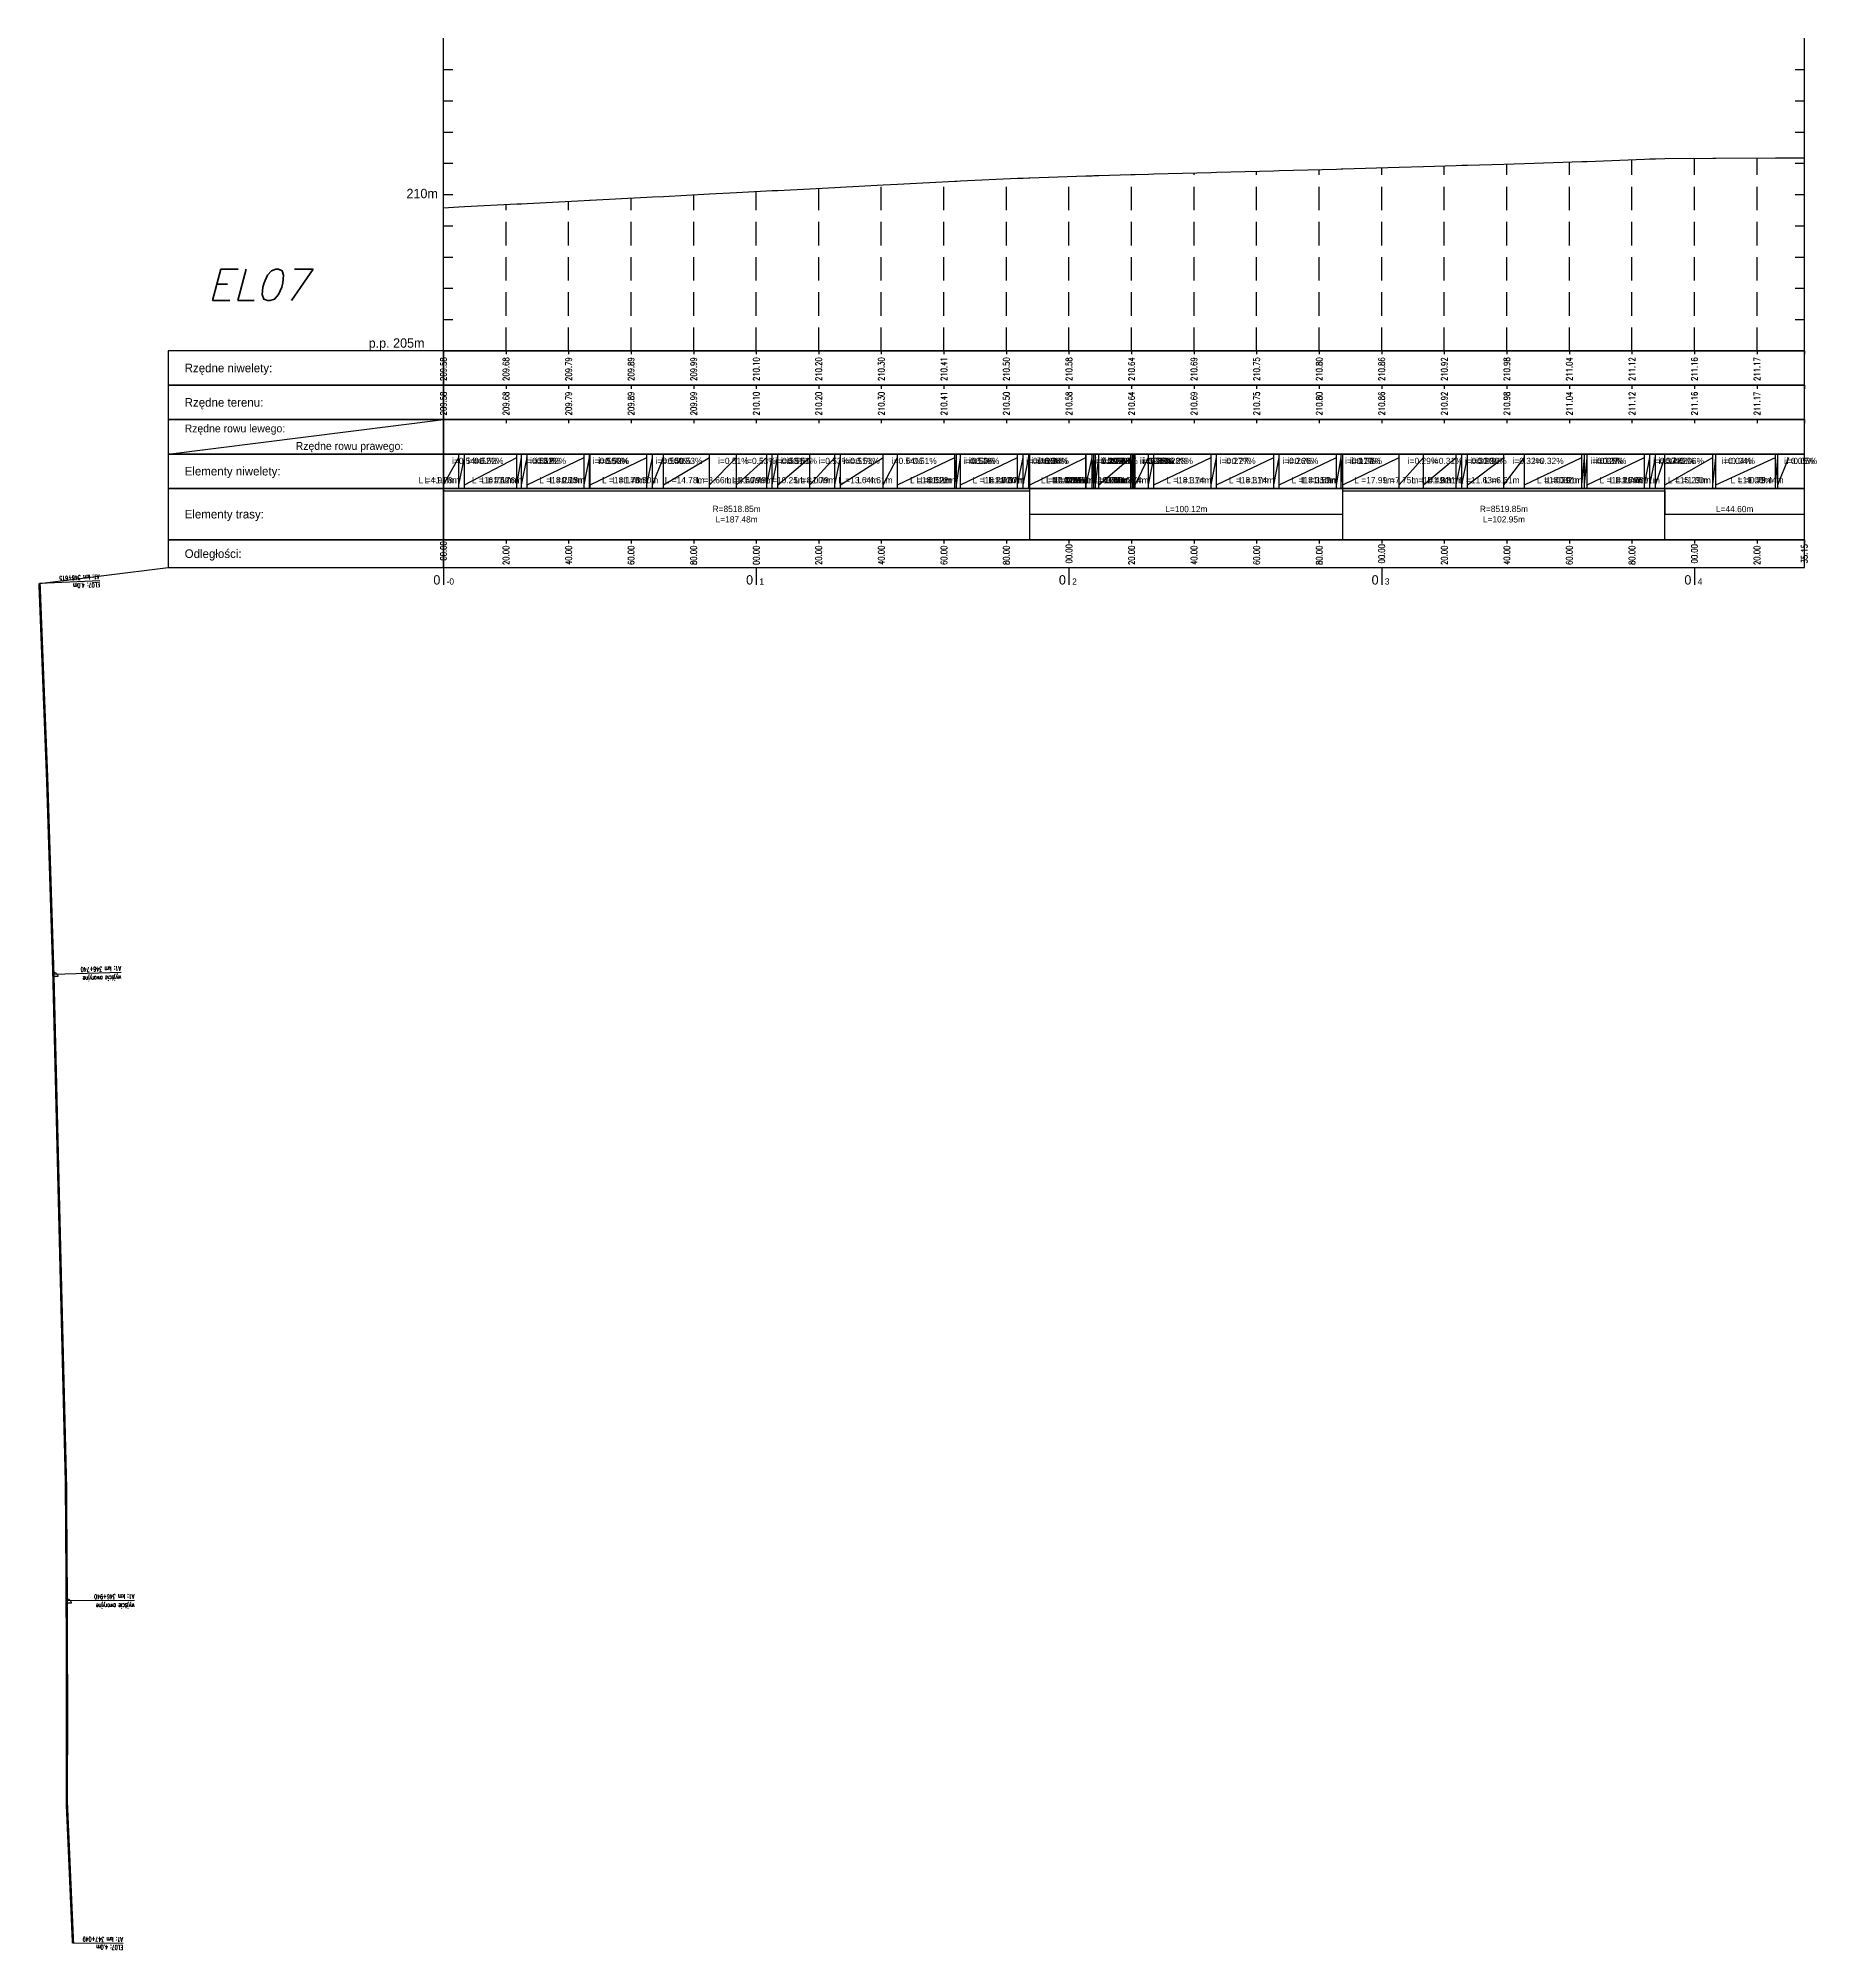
# Model space of a CAD drawing. Header units: metres. Extents: x 7399493 to 7407015, y 5696902 to 5712236.
# Drawn here: x 7405638 to 7406207, y 5701570 to 5702182 of the extents above; entities that cross this region are included whole.
import ezdxf

# ---------------------------------------------------------------- set-up
doc = ezdxf.new("R2010")
doc.units = ezdxf.units.M
doc.linetypes.add('DASHED', pattern=[0.75, 0.5, -0.25])
for name, color, linetype in [('Drzwi ewakuacyjne', 100, 'Continuous'), ('Drzwi ewakuacyjne_opis', 7, 'Continuous'), ('Ekran_akustyczny_4m', 100, 'Continuous'), ('Ekran_akustyczny_4m_opis', 7, 'Continuous'), ('pomoc', 140, 'Continuous'), ('PR_0', 7, 'Continuous'), ('PR_istniejacy_teren', 7, 'Continuous')]:
    doc.layers.add(name, color=color, linetype=linetype)
doc.styles.add('simplex 0.60', font='simplex.shx', dxfattribs={"width": 0.6})
doc.styles.add('simplex 0.80', font='simplex.shx', dxfattribs={"width": 0.8})
doc.styles.add('Standard poch.', font='simplex.shx', dxfattribs={"oblique": 15})

msp = doc.modelspace()

# ---------------------------------------------------------------- texts
at = {"layer": 'Drzwi ewakuacyjne_opis', "char_height": 1.5, "attachment_point": 7, "style": 'simplex 0.60'}
for s, insert, rotation in [('A1: km 346+740', (7405664.52, 5701884.81), 181.60878), ('wyjście awaryjne', (7405664.59, 5701882.33), 181.60878), ('A1: km 346+940', (7405668.84, 5701683.9), 180.26064), ('wyjście awaryjne', (7405668.86, 5701681.41), 180.26064)]:
    msp.add_mtext(s, dxfattribs=dict(at, insert=insert, rotation=rotation))
at = {"layer": 'Ekran_akustyczny_4m_opis', "char_height": 1.5, "attachment_point": 7, "style": 'simplex 0.60'}
for s, insert, rotation in [('A1: km 346+615', (7405657.65, 5702010.12), 182.45067), ('EL07: 4.0m', (7405657.76, 5702007.6), 182.45067), ('A1: km 347+049', (7405665.19, 5701574.19), 179.52453), ('EL07: 4.0m', (7405665.21, 5701571.67), 179.52453)]:
    msp.add_mtext(s, dxfattribs=dict(at, insert=insert, rotation=rotation))
at = {"layer": 'pomoc', "style": 'Standard poch.', "oblique": 15}
msp.add_text('EL07', height=10, dxfattribs=at).set_placement((7405692.09, 5702097.72))

# ---------------------------------------------------------------- blocks, each defined once
blk = doc.blocks.new('Wyjście awaryjne')
at = {"layer": 'Drzwi ewakuacyjne'}
blk.add_lwpolyline([(0, 0), (-1.4, 0, 0.414214), (0, -1.4)], format="xyb", close=True, dxfattribs=at)
blk = doc.blocks.new('*U153')
at = {"layer": 'pomoc', "color": 7, "linetype": 'Continuous', "lineweight": -3}
for p, q in [((0, 0), (0, 100)), ((435.15, 0), (435.15, 100)), ((0, 90), (3, 90)), ((432.15, 90), (435.15, 90)), ((0, 80), (3, 80)), ((432.15, 80), (435.15, 80)), ((0, 70), (3, 70)), ((432.15, 70), (435.15, 70)), ((0, 60), (3, 60)), ((432.15, 60), (435.15, 60)), ((0, 50), (3, 50)), ((432.15, 50), (435.15, 50)), ((0, 40), (3, 40)), ((432.15, 40), (435.15, 40)), ((0, 30), (3, 30)), ((432.15, 30), (435.15, 30)), ((0, 20), (3, 20)), ((432.15, 20), (435.15, 20)), ((0, 10), (3, 10)), ((432.15, 10), (435.15, 10)), ((0, 0), (435.15, 0)), ((432.15, 0), (435.15, 0)), ((0, -11), (0, -12.1)), ((20, -11), (20, -12.1)), ((40, -11), (40, -12.1)), ((60, -11), (60, -12.1)), ((80, -11), (80, -12.1)), ((100, -11), (100, -12.1)), ((120, -11), (120, -12.1)), ((140, -11), (140, -12.1)), ((160, -11), (160, -12.1)), ((180, -11), (180, -12.1)), ((200, -11), (200, -12.1)), ((220, -11), (220, -12.1)), ((240, -11), (240, -12.1)), ((260, -11), (260, -12.1)), ((280, -11), (280, -12.1)), ((300, -11), (300, -12.1)), ((320, -11), (320, -12.1)), ((340, -11), (340, -12.1)), ((360, -11), (360, -12.1)), ((380, -11), (380, -12.1)), ((400, -11), (400, -12.1)), ((420, -11), (420, -12.1)), ((435.15, -11), (435.15, -12.1)), ((-88, -33), (0, -22)), ((0, -22), (0, -23.1)), ((20, -22), (20, -23.1)), ((40, -22), (40, -23.1)), ((60, -22), (60, -23.1)), ((80, -22), (80, -23.1)), ((100, -22), (100, -23.1)), ((120, -22), (120, -23.1)), ((140, -22), (140, -23.1)), ((160, -22), (160, -23.1)), ((180, -22), (180, -23.1)), ((200, -22), (200, -23.1)), ((220, -22), (220, -23.1)), ((240, -22), (240, -23.1)), ((260, -22), (260, -23.1)), ((280, -22), (280, -23.1)), ((300, -22), (300, -23.1)), ((320, -22), (320, -23.1)), ((340, -22), (340, -23.1)), ((360, -22), (360, -23.1)), ((380, -22), (380, -23.1)), ((400, -22), (400, -23.1)), ((420, -22), (420, -23.1)), ((435.15, -22), (435.15, -23.1)), ((0, -60.5), (0, -61.6)), ((20, -60.5), (20, -61.6)), ((40, -60.5), (40, -61.6)), ((60, -60.5), (60, -61.6)), ((80, -60.5), (80, -61.6)), ((100, -60.5), (100, -61.6)), ((120, -60.5), (120, -61.6)), ((140, -60.5), (140, -61.6)), ((160, -60.5), (160, -61.6)), ((180, -60.5), (180, -61.6)), ((200, -60.5), (200, -61.6)), ((220, -60.5), (220, -61.6)), ((240, -60.5), (240, -61.6)), ((260, -60.5), (260, -61.6)), ((280, -60.5), (280, -61.6)), ((300, -60.5), (300, -61.6)), ((320, -60.5), (320, -61.6)), ((340, -60.5), (340, -61.6)), ((360, -60.5), (360, -61.6)), ((380, -60.5), (380, -61.6)), ((400, -60.5), (400, -61.6)), ((420, -60.5), (420, -61.6)), ((435.15, -60.5), (435.15, -61.6)), ((0, -69.3), (0, -74.8)), ((100, -69.3), (100, -74.8)), ((200, -69.3), (200, -74.8)), ((300, -69.3), (300, -74.8)), ((400, -69.3), (400, -74.8))]:
    blk.add_line(p, q, dxfattribs=at)
at = {"layer": 'pomoc', "color": 7, "linetype": 'DASHED', "lineweight": -3, "ltscale": 15}
for p, q in [((435.15, 0), (435.15, 100)), ((380, 0), (380, 61.16)), ((400, 0), (400, 61.63)), ((420, 0), (420, 61.72)), ((180, 0), (180, 55.03)), ((200, 0), (200, 55.79)), ((220, 0), (220, 56.39)), ((240, 0), (240, 56.94)), ((260, 0), (260, 57.48)), ((280, 0), (280, 58.01)), ((300, 0), (300, 58.58)), ((320, 0), (320, 59.18)), ((340, 0), (340, 59.79)), ((360, 0), (360, 60.44)), ((80, 0), (80, 49.93)), ((100, 0), (100, 50.97)), ((120, 0), (120, 52.01)), ((140, 0), (140, 53.05)), ((160, 0), (160, 54.08)), ((0, 0), (0, 45.77)), ((20, 0), (20, 46.81)), ((40, 0), (40, 47.85)), ((60, 0), (60, 48.9))]:
    blk.add_line(p, q, dxfattribs=at)
at = {"layer": 'pomoc', "color": 1, "linetype": 'Continuous', "lineweight": -3}
for p, q in [((0, 0), (0, -1.1)), ((20, 0), (20, -1.1)), ((40, 0), (40, -1.1)), ((60, 0), (60, -1.1)), ((80, 0), (80, -1.1)), ((100, 0), (100, -1.1)), ((120, 0), (120, -1.1)), ((140, 0), (140, -1.1)), ((160, 0), (160, -1.1)), ((180, 0), (180, -1.1)), ((200, 0), (200, -1.1)), ((220, 0), (220, -1.1)), ((240, 0), (240, -1.1)), ((260, 0), (260, -1.1)), ((280, 0), (280, -1.1)), ((300, 0), (300, -1.1)), ((320, 0), (320, -1.1)), ((340, 0), (340, -1.1)), ((360, 0), (360, -1.1)), ((380, 0), (380, -1.1)), ((400, 0), (400, -1.1)), ((420, 0), (420, -1.1)), ((435.15, 0), (435.15, -1.1)), ((0, -22), (0, -23.1)), ((20, -22), (20, -23.1)), ((40, -22), (40, -23.1)), ((60, -22), (60, -23.1)), ((80, -22), (80, -23.1)), ((100, -22), (100, -23.1)), ((120, -22), (120, -23.1)), ((140, -22), (140, -23.1)), ((160, -22), (160, -23.1)), ((180, -22), (180, -23.1)), ((200, -22), (200, -23.1)), ((220, -22), (220, -23.1)), ((240, -22), (240, -23.1)), ((260, -22), (260, -23.1)), ((280, -22), (280, -23.1)), ((300, -22), (300, -23.1)), ((320, -22), (320, -23.1)), ((340, -22), (340, -23.1)), ((360, -22), (360, -23.1)), ((380, -22), (380, -23.1)), ((400, -22), (400, -23.1)), ((420, -22), (420, -23.1)), ((435.15, -22), (435.15, -23.1)), ((0, -44), (0, -33)), ((0, -42.9), (4.91, -34.1)), ((4.91, -44), (4.91, -33)), ((4.91, -42.9), (6.69, -34.1)), ((6.69, -44), (6.69, -33)), ((6.69, -42.9), (23.44, -34.1)), ((23.44, -44), (23.44, -33)), ((23.44, -42.9), (24.95, -34.1)), ((24.95, -44), (24.95, -33)), ((24.95, -42.9), (26.71, -34.1)), ((26.71, -44), (26.71, -33)), ((26.71, -42.9), (45, -34.1)), ((45, -44), (45, -33)), ((45, -42.9), (46.73, -34.1)), ((46.73, -44), (46.73, -33)), ((46.73, -42.9), (46.87, -34.1)), ((46.87, -44), (46.87, -33)), ((46.87, -42.9), (65.04, -34.1)), ((65.04, -44), (65.04, -33)), ((65.04, -42.9), (66.8, -34.1)), ((66.8, -44), (66.8, -33)), ((66.8, -42.9), (70.31, -34.1)), ((70.31, -44), (70.31, -33)), ((70.31, -42.9), (85.09, -34.1)), ((85.09, -44), (85.09, -33)), ((85.09, -42.9), (93.74, -34.1)), ((93.74, -44), (93.74, -33)), ((93.74, -42.9), (103.34, -34.1)), ((103.34, -44), (103.34, -33)), ((103.34, -42.9), (105.13, -34.1)), ((105.13, -44), (105.13, -33)), ((105.13, -42.9), (106.93, -34.1)), ((106.93, -44), (106.93, -33)), ((106.93, -42.9), (117.18, -34.1)), ((117.18, -44), (117.18, -33)), ((117.18, -42.9), (125.17, -34.1)), ((125.17, -44), (125.17, -33)), ((125.17, -42.9), (126.97, -34.1)), ((126.97, -44), (126.97, -33)), ((126.97, -42.9), (140.61, -34.1)), ((140.61, -44), (140.61, -33)), ((140.61, -42.9), (145.22, -34.1)), ((145.22, -44), (145.22, -33)), ((145.22, -42.9), (163.53, -34.1)), ((163.53, -44), (163.53, -33)), ((163.53, -42.9), (164.05, -34.1)), ((164.05, -44), (164.05, -33)), ((164.05, -42.9), (165.26, -34.1)), ((165.26, -44), (165.26, -33)), ((165.26, -42.9), (183.54, -34.1)), ((183.54, -44), (183.54, -33)), ((183.54, -42.9), (185.31, -34.1)), ((185.31, -44), (185.31, -33)), ((185.31, -42.9), (187.11, -34.1)), ((187.11, -44), (187.11, -33)), ((187.11, -42.9), (187.48, -34.1)), ((187.48, -44), (187.48, -33)), ((187.48, -42.9), (205.35, -34.1)), ((205.35, -44), (205.35, -33)), ((205.35, -42.9), (205.53, -34.1)), ((205.53, -44), (205.53, -33)), ((205.53, -42.9), (207.4, -34.1)), ((207.4, -44), (207.4, -33)), ((207.4, -42.9), (207.44, -34.1)), ((207.44, -44), (207.44, -33)), ((207.44, -42.9), (207.94, -34.1)), ((207.94, -44), (207.94, -33)), ((207.94, -42.9), (207.99, -34.1)), ((207.99, -44), (207.99, -33)), ((207.99, -42.9), (208.52, -34.1)), ((208.52, -44), (208.52, -33)), ((208.52, -42.9), (209.5, -34.1)), ((209.5, -44), (209.5, -33)), ((209.5, -42.9), (219.75, -34.1)), ((219.75, -44), (219.75, -33)), ((219.75, -42.9), (219.79, -34.1)), ((219.79, -44), (219.79, -33)), ((219.79, -42.9), (220.27, -34.1)), ((220.27, -44), (220.27, -33)), ((220.27, -42.9), (220.31, -34.1)), ((220.31, -44), (220.31, -33)), ((220.31, -42.9), (220.78, -34.1)), ((220.78, -44), (220.78, -33)), ((220.78, -42.9), (221.18, -34.1)), ((221.18, -44), (221.18, -33)), ((221.18, -42.9), (225.4, -34.1)), ((225.4, -44), (225.4, -33)), ((225.4, -42.9), (227.14, -34.1)), ((227.14, -44), (227.14, -33)), ((227.14, -42.9), (245.44, -34.1)), ((245.44, -44), (245.44, -33)), ((245.44, -42.9), (247.18, -34.1)), ((247.18, -44), (247.18, -33)), ((247.18, -42.9), (265.49, -34.1)), ((265.49, -44), (265.49, -33)), ((265.49, -42.9), (267.23, -34.1)), ((267.23, -44), (267.23, -33)), ((267.23, -42.9), (285.54, -34.1)), ((285.54, -44), (285.54, -33)), ((285.54, -42.9), (287.07, -34.1)), ((287.07, -44), (287.07, -33)), ((287.07, -42.9), (287.6, -34.1)), ((287.6, -44), (287.6, -33)), ((287.6, -42.9), (305.59, -34.1)), ((305.59, -44), (305.59, -33)), ((305.59, -42.9), (313.34, -34.1)), ((313.34, -44), (313.34, -33)), ((313.34, -42.9), (323.83, -34.1)), ((323.83, -44), (323.83, -33)), ((323.83, -42.9), (325.63, -34.1)), ((325.63, -44), (325.63, -33)), ((325.63, -42.9), (327.44, -34.1)), ((327.44, -44), (327.44, -33)), ((327.44, -42.9), (339.07, -34.1)), ((339.07, -44), (339.07, -33)), ((339.07, -42.9), (345.68, -34.1)), ((345.68, -44), (345.68, -33)), ((345.68, -42.9), (363.99, -34.1)), ((363.99, -44), (363.99, -33)), ((363.99, -42.9), (364.81, -34.1)), ((364.81, -44), (364.81, -33)), ((364.81, -42.9), (365.73, -34.1)), ((365.73, -44), (365.73, -33)), ((365.73, -42.9), (383.98, -34.1)), ((383.98, -44), (383.98, -33)), ((383.98, -42.9), (385.77, -34.1)), ((385.77, -44), (385.77, -33)), ((385.77, -42.9), (387.53, -34.1)), ((387.53, -44), (387.53, -33)), ((387.53, -42.9), (390.55, -34.1)), ((390.55, -44), (390.55, -33)), ((390.55, -42.9), (405.84, -34.1)), ((405.84, -44), (405.84, -33)), ((405.84, -42.9), (406.83, -34.1)), ((406.83, -44), (406.83, -33)), ((406.83, -42.9), (425.91, -34.1)), ((425.91, -44), (425.91, -33)), ((425.91, -42.9), (426.7, -34.1)), ((426.7, -44), (426.7, -33)), ((426.7, -42.9), (430.14, -34.1)), ((0, -60.5), (0, -44)), ((0, -44.83), (0, -44.83)), ((0, -44.83), (187.48, -44.83)), ((187.48, -60.5), (187.48, -44)), ((187.48, -44.83), (187.48, -44.83)), ((287.6, -60.5), (287.6, -44)), ((287.6, -52.25), (287.6, -44.83)), ((287.6, -44.83), (390.55, -44.83)), ((390.55, -60.5), (390.55, -44)), ((390.55, -44.83), (390.55, -52.25)), ((187.48, -52.25), (187.48, -52.25)), ((187.48, -52.25), (287.6, -52.25)), ((390.55, -52.25), (390.55, -52.25)), ((390.55, -52.25), (435.15, -52.25))]:
    blk.add_line(p, q, dxfattribs=at)
at = {"layer": 'pomoc', "color": 7, "linetype": 'Continuous', "lineweight": -3}
for points in [[(0, -11), (0, 0), (-88, 0), (-88, -11)], [(0, -11), (435.15, -11), (435.15, 0), (0, 0)], [(0, -22), (0, -11), (-88, -11), (-88, -22)], [(0, -22), (435.15, -22), (435.15, -11), (0, -11)], [(0, -33), (0, -22), (-88, -22), (-88, -33)], [(0, -33), (0, -22), (-88, -22), (-88, -33)], [(0, -33), (435.15, -33), (435.15, -22), (0, -22)], [(0, -33), (435.15, -33), (435.15, -22), (0, -22)], [(0, -44), (0, -33), (-88, -33), (-88, -44)], [(0, -44), (435.15, -44), (435.15, -33), (0, -33)], [(0, -60.5), (0, -44), (-88, -44), (-88, -60.5)], [(0, -60.5), (435.15, -60.5), (435.15, -44), (0, -44)], [(0, -69.3), (0, -60.5), (-88, -60.5), (-88, -69.3)], [(0, -69.3), (435.15, -69.3), (435.15, -60.5), (0, -60.5)]]:
    blk.add_3dface(points, dxfattribs=at)
at = {"layer": 'pomoc', "color": 2, "linetype": 'Continuous', "lineweight": -3, "char_height": 3}
for s, insert, attachment_point in [('210m', (-1.8, 50.3), 6), ('p.p. 205m', (-15, 4), 2)]:
    blk.add_mtext(s, dxfattribs=dict(at, insert=insert, attachment_point=attachment_point))
at = {"layer": 'pomoc', "color": 7, "linetype": 'Continuous', "lineweight": -3, "attachment_point": 4}
for s, insert, char_height in [('Rzędne niwelety:', (-82.75, -5.9), 2.75), ('Rzędne terenu:', (-82.75, -16.9), 2.75), ('Rzędne rowu lewego:', (-82.75, -25.2), 2.5), ('Elementy niwelety:', (-82.75, -38.9), 2.75), ('Elementy trasy:', (-82.75, -52.65), 2.75), ('Odległości:', (-82.75, -65.3), 2.75)]:
    blk.add_mtext(s, dxfattribs=dict(at, insert=insert, char_height=char_height))
at = {"layer": 'pomoc', "color": 1, "linetype": 'Continuous', "lineweight": -3, "insert": (-47.25, -30.8), "char_height": 2.5, "attachment_point": 4}
blk.add_mtext('Rzędne rowu prawego:', dxfattribs=at)
blk = doc.blocks.new('*U151')
at = {"layer": 'pomoc', "color": 1, "linetype": 'Continuous', "lineweight": -3, "char_height": 2, "attachment_point": 6, "rotation": 89.99998, "style": 'simplex 0.80'}
for s, insert in [('209.58', (7407815.96, 5704313.28)), ('209.68', (7407835.96, 5704313.28)), ('209.79', (7407855.96, 5704313.28)), ('209.89', (7407875.96, 5704313.28)), ('209.99', (7407895.96, 5704313.28)), ('210.10', (7407915.96, 5704313.28)), ('210.20', (7407935.96, 5704313.28)), ('210.30', (7407955.96, 5704313.28)), ('210.41', (7407975.96, 5704313.28)), ('210.50', (7407995.96, 5704313.28)), ('210.58', (7408015.96, 5704313.28)), ('210.64', (7408035.96, 5704313.28)), ('210.69', (7408055.96, 5704313.28)), ('210.75', (7408075.96, 5704313.28)), ('210.80', (7408095.96, 5704313.28)), ('210.86', (7408115.96, 5704313.28)), ('210.92', (7408135.96, 5704313.28)), ('210.98', (7408155.96, 5704313.28)), ('211.04', (7408175.96, 5704313.28)), ('211.12', (7408195.96, 5704313.28)), ('211.16', (7408215.96, 5704313.28)), ('211.17', (7408235.96, 5704313.28))]:
    blk.add_mtext(s, dxfattribs=dict(at, insert=insert))
blk = doc.blocks.new('*U150')
at = {"layer": 'pomoc', "color": 1, "linetype": 'Continuous', "lineweight": -3, "char_height": 2, "attachment_point": 6, "rotation": 89.99998, "style": 'simplex 0.80'}
for s, insert in [('209.58', (7407815.96, 5704302.28)), ('209.68', (7407835.96, 5704302.28)), ('209.79', (7407855.96, 5704302.28)), ('209.89', (7407875.96, 5704302.28)), ('209.99', (7407895.96, 5704302.28)), ('210.10', (7407915.96, 5704302.28)), ('210.20', (7407935.96, 5704302.28)), ('210.30', (7407955.96, 5704302.28)), ('210.41', (7407975.96, 5704302.28)), ('210.50', (7407995.96, 5704302.28)), ('210.58', (7408015.96, 5704302.28)), ('210.64', (7408035.96, 5704302.28)), ('210.69', (7408055.96, 5704302.28)), ('210.75', (7408075.96, 5704302.28)), ('210.80', (7408095.96, 5704302.28)), ('210.86', (7408115.96, 5704302.28)), ('210.92', (7408135.96, 5704302.28)), ('210.98', (7408155.96, 5704302.28)), ('211.04', (7408175.96, 5704302.28)), ('211.12', (7408195.96, 5704302.28)), ('211.16', (7408215.96, 5704302.28)), ('211.17', (7408235.96, 5704302.28))]:
    blk.add_mtext(s, dxfattribs=dict(at, insert=insert))
blk = doc.blocks.new('*U149')
at = {"layer": 'PR_0', "color": 1, "linetype": 'Continuous', "lineweight": -3, "char_height": 2}
for s, insert, attachment_point in [('i=0.54%', (7407818.71, 5704279.11), 7), ('i=0.52%', (7407823.62, 5704279.11), 7), ('i=0.52%', (7407825.4, 5704279.11), 7), ('i=0.54%', (7407842.14, 5704279.11), 7), ('i=0.52%', (7407843.66, 5704279.11), 7), ('i=0.52%', (7407845.42, 5704279.11), 7), ('i=0.50%', (7407863.71, 5704279.11), 7), ('i=0.50%', (7407865.43, 5704279.11), 7), ('i=0.52%', (7407865.58, 5704279.11), 7), ('i=0.50%', (7407883.75, 5704279.11), 7), ('i=0.50%', (7407885.51, 5704279.11), 7), ('i=0.53%', (7407889.01, 5704279.11), 7), ('i=0.51%', (7407903.79, 5704279.11), 7), ('i=0.53%', (7407912.45, 5704279.11), 7), ('i=0.53%', (7407922.04, 5704279.11), 7), ('i=0.51%', (7407923.84, 5704279.11), 7), ('i=0.51%', (7407925.63, 5704279.11), 7), ('i=0.53%', (7407935.88, 5704279.11), 7), ('i=0.51%', (7407943.88, 5704279.11), 7), ('i=0.51%', (7407945.68, 5704279.11), 7), ('i=0.54%', (7407959.32, 5704279.11), 7), ('i=0.51%', (7407963.93, 5704279.11), 7), ('i=0.51%', (7407982.24, 5704279.11), 7), ('i=0.53%', (7407982.76, 5704279.11), 7), ('i=0.46%', (7407983.97, 5704279.11), 7), ('i=0.46%', (7408002.25, 5704279.11), 7), ('i=0.36%', (7408004.02, 5704279.11), 7), ('i=0.36%', (7408005.82, 5704279.11), 7), ('i=0.34%', (7408006.19, 5704279.11), 7), ('i=0.29%', (7408024.06, 5704279.11), 7), ('i=0.29%', (7408024.24, 5704279.11), 7), ('i=0.28%', (7408026.1, 5704279.11), 7), ('i=0.28%', (7408026.15, 5704279.11), 7), ('i=0.28%', (7408026.65, 5704279.11), 7), ('i=0.28%', (7408026.7, 5704279.11), 7), ('i=0.28%', (7408027.23, 5704279.11), 7), ('i=0.28%', (7408028.21, 5704279.11), 7), ('i=0.28%', (7408038.46, 5704279.11), 7), ('i=0.28%', (7408038.5, 5704279.11), 7), ('i=0.28%', (7408038.98, 5704279.11), 7), ('i=0.28%', (7408039.02, 5704279.11), 7), ('i=0.28%', (7408039.49, 5704279.11), 7), ('i=0.28%', (7408039.89, 5704279.11), 7), ('i=0.28%', (7408044.11, 5704279.11), 7), ('i=0.28%', (7408045.84, 5704279.11), 7), ('i=0.27%', (7408064.15, 5704279.11), 7), ('i=0.27%', (7408065.89, 5704279.11), 7), ('i=0.26%', (7408084.2, 5704279.11), 7), ('i=0.26%', (7408085.94, 5704279.11), 7), ('i=0.17%', (7408104.25, 5704279.11), 7), ('i=0.17%', (7408105.78, 5704279.11), 7), ('i=0.31%', (7408106.31, 5704279.11), 7), ('i=0.29%', (7408124.29, 5704279.11), 7), ('i=0.31%', (7408132.05, 5704279.11), 7), ('i=0.31%', (7408142.53, 5704279.11), 7), ('i=0.30%', (7408144.34, 5704279.11), 7), ('i=0.30%', (7408146.15, 5704279.11), 7), ('i=0.32%', (7408157.78, 5704279.11), 7), ('i=0.32%', (7408164.39, 5704279.11), 7), ('i=0.32%', (7408182.7, 5704279.11), 7), ('i=0.35%', (7408183.52, 5704279.11), 7), ('i=0.37%', (7408184.43, 5704279.11), 7), ('i=0.37%', (7408202.69, 5704279.11), 7), ('i=0.42%', (7408204.48, 5704279.11), 7), ('i=0.42%', (7408206.24, 5704279.11), 7), ('i=0.06%', (7408209.26, 5704279.11), 7), ('i=0.04%', (7408224.55, 5704279.11), 7), ('i=0.04%', (7408225.54, 5704279.11), 7), ('i=0.05%', (7408244.62, 5704279.11), 7), ('i=0.05%', (7408245.41, 5704279.11), 7), ('L =4.91m', (7407819.24, 5704272.98), 9), ('L =1.78m', (7407821.02, 5704272.98), 9), ('L =16.74m', (7407837.77, 5704272.98), 9), ('L =1.52m', (7407839.29, 5704272.98), 9), ('L =1.76m', (7407841.05, 5704272.98), 9), ('L =18.28m', (7407859.33, 5704272.98), 9), ('L =1.73m', (7407861.06, 5704272.98), 9), ('L =0.15m', (7407861.2, 5704272.98), 9), ('L =18.17m', (7407879.37, 5704272.98), 9), ('L =1.76m', (7407881.14, 5704272.98), 9), ('L =3.50m', (7407884.64, 5704272.98), 9), ('L =14.78m', (7407899.42, 5704272.98), 9), ('L =8.66m', (7407908.07, 5704272.98), 9), ('L =9.60m', (7407917.67, 5704272.98), 9), ('L =1.79m', (7407919.46, 5704272.98), 9), ('L =1.79m', (7407921.26, 5704272.98), 9), ('L =10.25m', (7407931.51, 5704272.98), 9), ('L =8.00m', (7407939.51, 5704272.98), 9), ('L =1.79m', (7407941.3, 5704272.98), 9), ('L =13.64m', (7407954.94, 5704272.98), 9), ('L =4.61m', (7407959.55, 5704272.98), 9), ('L =18.31m', (7407977.86, 5704272.98), 9), ('L =0.52m', (7407978.38, 5704272.98), 9), ('L =1.22m', (7407979.6, 5704272.98), 9), ('L =18.28m', (7407997.88, 5704272.98), 9), ('L =1.77m', (7407999.64, 5704272.98), 9), ('L =1.80m', (7408001.44, 5704272.98), 9), ('L =0.37m', (7408001.82, 5704272.98), 9), ('L =17.87m', (7408019.69, 5704272.98), 9), ('L =0.18m', (7408019.86, 5704272.98), 9), ('L =1.87m', (7408021.73, 5704272.98), 9), ('L =0.05m', (7408021.78, 5704272.98), 9), ('L =0.50m', (7408022.27, 5704272.98), 9), ('L =0.05m', (7408022.32, 5704272.98), 9), ('L =0.53m', (7408022.86, 5704272.98), 9), ('L =0.97m', (7408023.83, 5704272.98), 9), ('L =10.25m', (7408034.08, 5704272.98), 9), ('L =0.05m', (7408034.13, 5704272.98), 9), ('L =0.48m', (7408034.6, 5704272.98), 9), ('L =0.04m', (7408034.65, 5704272.98), 9), ('L =0.46m', (7408035.11, 5704272.98), 9), ('L =0.40m', (7408035.51, 5704272.98), 9), ('L =4.22m', (7408039.73, 5704272.98), 9), ('L =1.74m', (7408041.47, 5704272.98), 9), ('L =18.31m', (7408059.78, 5704272.98), 9), ('L =1.74m', (7408061.51, 5704272.98), 9), ('L =18.31m', (7408079.82, 5704272.98), 9), ('L =1.74m', (7408081.56, 5704272.98), 9), ('L =18.31m', (7408099.87, 5704272.98), 9), ('L =1.53m', (7408101.41, 5704272.98), 9), ('L =0.53m', (7408101.93, 5704272.98), 9), ('L =17.99m', (7408119.92, 5704272.98), 9), ('L =7.75m', (7408127.67, 5704272.98), 9), ('L =10.49m', (7408138.16, 5704272.98), 9), ('L =1.81m', (7408139.97, 5704272.98), 9), ('L =1.81m', (7408141.78, 5704272.98), 9), ('L =11.63m', (7408153.41, 5704272.98), 9), ('L =6.61m', (7408160.01, 5704272.98), 9), ('L =18.31m', (7408178.32, 5704272.98), 9), ('L =0.82m', (7408179.14, 5704272.98), 9), ('L =0.91m', (7408180.06, 5704272.98), 9), ('L =18.26m', (7408198.32, 5704272.98), 9), ('L =1.79m', (7408200.11, 5704272.98), 9), ('L =1.76m', (7408201.87, 5704272.98), 9), ('L =3.01m', (7408204.88, 5704272.98), 9), ('L =15.29m', (7408220.17, 5704272.98), 9), ('L =1.00m', (7408221.17, 5704272.98), 9), ('L =19.08m', (7408240.25, 5704272.98), 9), ('L =0.79m', (7408241.04, 5704272.98), 9), ('L =3.44m', (7408244.48, 5704272.98), 9)]:
    blk.add_mtext(s, dxfattribs=dict(at, insert=insert, attachment_point=attachment_point))
blk = doc.blocks.new('*U148')
at = {"layer": 'pomoc', "color": 1, "linetype": 'Continuous', "lineweight": -3, "char_height": 2}
for s, insert, attachment_point in [('R=8518.85m^JL=187.48m', (7407909.7, 5704263.11), 5), ('L=100.12m', (7408053.5, 5704263.73), 8), ('R=8519.85m^JL=102.95m', (7408155.03, 5704263.11), 5), ('L=44.60m', (7408228.81, 5704263.73), 8)]:
    blk.add_mtext(s, dxfattribs=dict(at, insert=insert, attachment_point=attachment_point))
blk = doc.blocks.new('*U147')
at = {"layer": 'pomoc', "color": 1, "linetype": 'Continuous', "lineweight": -3, "char_height": 2, "attachment_point": 5, "rotation": 90, "style": 'simplex 0.80'}
for s, insert in [('-00.00', (7407815.96, 5704250.46)), ('20.00', (7407835.96, 5704249.96)), ('40.00', (7407855.96, 5704249.96)), ('60.00', (7407875.96, 5704249.96)), ('80.00', (7407895.96, 5704249.96)), ('00.00', (7407915.96, 5704249.96)), ('20.00', (7407935.96, 5704249.96)), ('40.00', (7407955.96, 5704249.96)), ('60.00', (7407975.96, 5704249.96)), ('80.00', (7407995.96, 5704249.96)), ('00.00', (7408015.96, 5704250.46)), ('20.00', (7408035.96, 5704249.96)), ('40.00', (7408055.96, 5704249.96)), ('60.00', (7408075.96, 5704249.96)), ('80.00', (7408095.96, 5704249.96)), ('00.00', (7408115.96, 5704250.46)), ('20.00', (7408135.96, 5704249.96)), ('40.00', (7408155.96, 5704249.96)), ('60.00', (7408175.96, 5704249.96)), ('80.00', (7408195.96, 5704249.96)), ('00.00', (7408215.96, 5704250.46)), ('20.00', (7408235.96, 5704249.96)), ('35.15', (7408251.11, 5704250.46))]:
    blk.add_mtext(s, dxfattribs=dict(at, insert=insert))
blk = doc.blocks.new('*U146')
at = {"layer": 'pomoc', "color": 1, "linetype": 'Continuous', "lineweight": -3}
for s, insert, char_height, attachment_point in [('0', (7407814.96, 5704240.56), 3, 9), ('-0', (7407816.96, 5704240.56), 2, 7), ('0', (7407914.96, 5704240.56), 3, 9), ('1', (7407916.96, 5704240.56), 2, 7), ('0', (7408014.96, 5704240.56), 3, 9), ('2', (7408016.96, 5704240.56), 2, 7), ('0', (7408114.96, 5704240.56), 3, 9), ('3', (7408116.96, 5704240.56), 2, 7), ('0', (7408214.96, 5704240.56), 3, 9), ('4', (7408216.96, 5704240.56), 2, 7)]:
    blk.add_mtext(s, dxfattribs=dict(at, insert=insert, char_height=char_height, attachment_point=attachment_point))

# ---------------------------------------------------------------- linework, layer by layer
at = {"layer": 'Drzwi ewakuacyjne_opis'}
for p, q in [((7405664.58, 5701882.75), (7405642.93, 5701882.14)), ((7405668.86, 5701681.84), (7405647.2, 5701681.74))]:
    msp.add_line(p, q, dxfattribs=at)
at = {"layer": 'Ekran_akustyczny_4m', "const_width": 0.8}
msp.add_lwpolyline([(7405638.5, 5702007.24, -0.005502), (7405644.46, 5701819.86), (7405646.95, 5701719.77, -0.003021), (7405647.25, 5701616.82), (7405649.21, 5701572.26)], format="xyb", dxfattribs=at)
at = {"layer": 'Ekran_akustyczny_4m_opis'}
for p, q in [((7405657.74, 5702008.06), (7405638.5, 5702007.24)), ((7405665.22, 5701572.13), (7405649.21, 5701572.26))]:
    msp.add_line(p, q, dxfattribs=at)
at = {"layer": 'pomoc', "color": 3, "linetype": 'Continuous', "lineweight": 25}
msp.add_line((7405638.5, 5702007.24), (7405679.67, 5702012.33), dxfattribs=at)
at = {"layer": 'PR_istniejacy_teren', "color": 7, "linetype": 'Continuous', "lineweight": -3, "ltscale": 4}
for p, q in [((7406073.25, 5702140.38), (7406081, 5702140.6)), ((7406081, 5702140.6), (7406091.49, 5702140.93)), ((7406091.49, 5702140.93), (7406093.3, 5702140.99)), ((7406093.3, 5702140.99), (7406095.11, 5702141.04)), ((7406095.11, 5702141.04), (7406106.74, 5702141.39)), ((7406106.74, 5702141.39), (7406113.35, 5702141.6)), ((7406113.35, 5702141.6), (7406131.66, 5702142.2)), ((7406131.66, 5702142.2), (7406132.48, 5702142.22)), ((7406132.48, 5702142.22), (7406133.39, 5702142.25)), ((7406133.39, 5702142.25), (7406151.65, 5702142.94)), ((7406151.65, 5702142.94), (7406153.44, 5702143)), ((7406153.44, 5702143), (7406155.2, 5702143.08)), ((7406155.2, 5702143.08), (7406158.21, 5702143.2)), ((7406158.21, 5702143.2), (7406173.5, 5702143.29)), ((7406173.5, 5702143.29), (7406174.5, 5702143.29)), ((7406174.5, 5702143.29), (7406193.58, 5702143.37)), ((7406193.58, 5702143.37), (7406194.37, 5702143.38)), ((7406194.37, 5702143.38), (7406202.82, 5702143.42)), ((7405894.64, 5702134.01), (7405908.28, 5702134.71)), ((7405908.28, 5702134.71), (7405912.89, 5702134.95)), ((7405912.89, 5702134.95), (7405931.2, 5702135.89)), ((7405931.2, 5702135.89), (7405931.71, 5702135.91)), ((7405931.71, 5702135.91), (7405932.93, 5702135.98)), ((7405932.93, 5702135.98), (7405951.21, 5702136.83)), ((7405951.21, 5702136.83), (7405952.97, 5702136.91)), ((7405952.97, 5702136.91), (7405954.78, 5702136.97)), ((7405954.78, 5702136.97), (7405955.15, 5702136.99)), ((7405955.15, 5702136.99), (7405973.02, 5702137.6)), ((7405973.02, 5702137.6), (7405973.2, 5702137.6)), ((7405973.2, 5702137.6), (7405975.06, 5702137.66)), ((7405975.06, 5702137.66), (7405975.11, 5702137.66)), ((7405975.11, 5702137.66), (7405975.61, 5702137.68)), ((7405975.61, 5702137.68), (7405975.66, 5702137.68)), ((7405975.66, 5702137.68), (7405976.19, 5702137.69)), ((7405976.19, 5702137.69), (7405977.17, 5702137.72)), ((7405977.17, 5702137.72), (7405987.41, 5702138.01)), ((7405987.41, 5702138.01), (7405987.46, 5702138.01)), ((7405987.46, 5702138.01), (7405987.94, 5702138.02)), ((7405987.94, 5702138.02), (7405987.98, 5702138.02)), ((7405987.98, 5702138.02), (7405988.44, 5702138.04)), ((7405988.44, 5702138.04), (7405988.84, 5702138.05)), ((7405988.84, 5702138.05), (7405993.06, 5702138.17)), ((7405993.06, 5702138.17), (7405994.8, 5702138.21)), ((7405994.8, 5702138.21), (7406013.11, 5702138.72)), ((7406013.11, 5702138.72), (7406014.85, 5702138.76)), ((7406014.85, 5702138.76), (7406033.16, 5702139.26)), ((7406033.16, 5702139.26), (7406034.89, 5702139.3)), ((7406034.89, 5702139.3), (7406053.21, 5702139.78)), ((7406053.21, 5702139.78), (7406054.74, 5702139.81)), ((7406054.74, 5702139.81), (7406055.27, 5702139.82)), ((7406055.27, 5702139.82), (7406073.25, 5702140.38)), ((7405774.36, 5702127.75), (7405791.1, 5702128.62)), ((7405791.1, 5702128.62), (7405792.62, 5702128.7)), ((7405792.62, 5702128.7), (7405794.38, 5702128.79)), ((7405794.38, 5702128.79), (7405812.66, 5702129.74)), ((7405812.66, 5702129.74), (7405814.39, 5702129.83)), ((7405814.39, 5702129.83), (7405814.54, 5702129.84)), ((7405814.54, 5702129.84), (7405832.71, 5702130.79)), ((7405832.71, 5702130.79), (7405834.47, 5702130.88)), ((7405834.47, 5702130.88), (7405837.97, 5702131.05)), ((7405837.97, 5702131.05), (7405852.75, 5702131.83)), ((7405852.75, 5702131.83), (7405861.41, 5702132.27)), ((7405861.41, 5702132.27), (7405871, 5702132.78)), ((7405871, 5702132.78), (7405872.8, 5702132.87)), ((7405872.8, 5702132.87), (7405874.59, 5702132.96)), ((7405874.59, 5702132.96), (7405884.84, 5702133.49)), ((7405884.84, 5702133.49), (7405892.84, 5702133.91)), ((7405892.84, 5702133.91), (7405894.64, 5702134.01)), ((7405767.67, 5702127.4), (7405772.57, 5702127.66)), ((7405772.57, 5702127.66), (7405774.36, 5702127.75))]:
    msp.add_line(p, q, dxfattribs=at)

# ---------------------------------------------------------------- block references
at = {"layer": 'Drzwi ewakuacyjne', "xscale": -1}
for p, rotation in [((7405642.95, 5701881.45), 91.67070310828335), ((7405647.21, 5701681.04), 90.18154761220669)]:
    msp.add_blockref('Wyjście awaryjne', p, dxfattribs=dict(at, rotation=rotation))
at = {"layer": 'pomoc', "color": 140, "linetype": 'Continuous', "lineweight": -3}
for name, p in [('*U153', (7405767.67, 5702081.63)), ('*U151', (-2048.29, -2233.73)), ('*U150', (-2048.29, -2233.73)), ('*U149', (-2048.29, -2233.73)), ('*U148', (-2048.29, -2233.73)), ('*U147', (-2048.29, -2233.73)), ('*U146', (-2048.29, -2233.73))]:
    msp.add_blockref(name, p, dxfattribs=at)

msp.set_redraw_order([(e.dxf.handle, doc.entitydb.next_handle()) for e in msp.query("TEXT MTEXT ATTDEF DIMENSION ARC_DIMENSION")])  # texts and dimensions are drawn at this point

doc.saveas('drawing.dxf')
